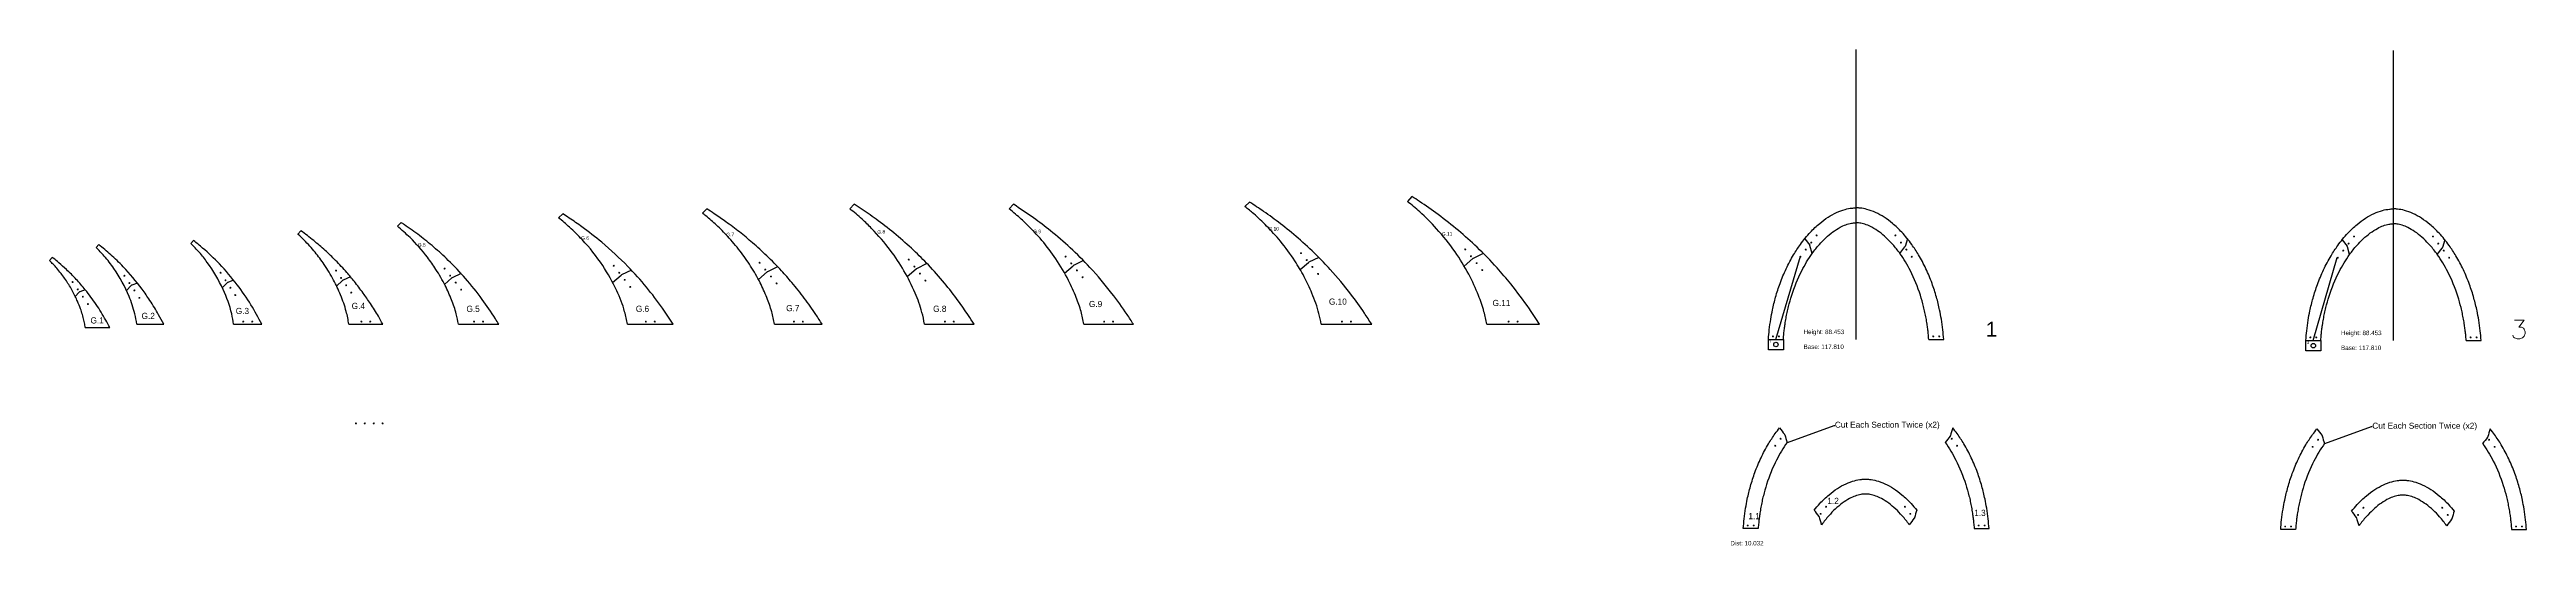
# Model space of a CAD drawing. Header units: inches. Extents: x -1683 to 11264, y -1696 to 4470.
# Drawn here: x -1089 to 577, y -1479 to -1145 of the extents above; entities that cross this region are included whole.
import ezdxf
from ezdxf import colors
from ezdxf.entities.mleader import LeaderData, LeaderLine
from ezdxf.math import Vec2, Vec3

# ---------------------------------------------------------------- set-up
doc = ezdxf.new("R2010")
doc.units = ezdxf.units.IN
doc.header["$MEASUREMENT"] = 0
doc.layers.add('Anchoring', color=1, linetype='Continuous')
doc.layers.add('Annotation', color=7, linetype='Continuous', lineweight=9)
doc.layers.add('Drilling', color=3, linetype='Continuous', lineweight=13)
doc.styles.get("Standard").update_dxf_attribs({"font": 'Arial.ttf'})
doc.styles.add('Tw Cen MT', font='')
doc.styles.get('Tw Cen MT').set_extended_font_data('Tw Cen MT')

msp = doc.modelspace()

# ---------------------------------------------------------------- texts
at = {"layer": 'Annotation', "color": 7, "attachment_point": 7, "line_spacing_factor": 0.481418, "style": 'Tw Cen MT'}
for s, insert, char_height in [('{\\H0.59259x;G.10}', (-269.236, -1266.745), 4), ('{\\H0.59259x;G.5}', (-841.076, -1277.51), 4), ('{\\H0.59259x;G.6}', (-731.282, -1272.939), 4), ('{\\H0.59259x;G.7}', (-633.647, -1270.627), 4), ('{\\H0.59259x;G.8}', (-532.112, -1268.801), 4), ('{\\H0.59259x;G.9}', (-427.383, -1268.57), 4), ('{\\H0.59259x;G.11}', (-152.657, -1270.179), 4), ('{\\H0.59259x;G.4}', (-885.512, -1319.55), 7), ('{\\H0.59259x;G.9}', (-389.847, -1318.27), 7), ('{\\H0.59259x;G.10}', (-228.531, -1316.663), 7), ('{\\H0.59259x;G.11}', (-118.53, -1317.567), 7), ('{\\H0.59259x;G.1}', (-1061.123, -1329.308), 7), ('{\\H0.59259x;G.2}', (-1026.776, -1326.274), 7), ('{\\H0.59259x;G.3}', (-963.452, -1322.957), 7), ('{\\H0.59259x;G.5}', (-808.347, -1321.5), 7), ('{\\H0.59259x;G.6}', (-694.484, -1321.497), 7), ('{\\H0.59259x;G.7}', (-593.421, -1321.036), 7), ('{\\H0.59259x;G.8}', (-494.62, -1321.484), 7), ('{\\H0.59259x;1.2}', (106.538, -1450.685), 7), ('{\\H0.59259x;1.1}', (53.481, -1460.893), 7), ('{\\H0.59259x;1.3}', (205.292, -1458.781), 7)]:
    msp.add_mtext(s, dxfattribs=dict(at, insert=insert, char_height=char_height))
at = {"layer": 'Annotation', "attachment_point": 1}
for s, width, insert, char_height in [('1', 45.21016, (213.002, -1328.084), 10), ('1', 4, (67.292, -1340.259), 2), ('Height: 88.453\\P \\PBase: 117.810', 45.21016, (90.599, -1333.399), 3), ('3', 4, (428.887, -1341.02), 2), ('Height: 88.453\\P \\PBase: 117.810', 45.21016, (451.889, -1334.086), 3), ('Dist: 10.032', 45.21016, (41.329, -1475.563), 3)]:
    msp.add_mtext_dynamic_manual_height_columns(s, width=width, gutter_width=1, heights=[0], dxfattribs=dict(at, insert=insert, char_height=char_height))

# ---------------------------------------------------------------- linework, layer by layer
for p, q in [((125.854, -1339.922), (125.854, -1144.923)), ((487.144, -1340.609), (487.144, -1145.61)), ((-281.858, -1247.558), (-284.962, -1250.569)), ((-172.743, -1243.771), (-175.747, -1247.112)), ((-852.29, -1261.278), (-854.803, -1263.746)), ((-743.583, -1255.502), (-746.44, -1258.17)), ((-646.701, -1252.143), (-649.682, -1254.935)), ((-547.652, -1249.074), (-550.681, -1252.023)), ((-440.542, -1249.079), (-443.574, -1252.045)), ((-1057.297, -1278.058), (-1055.605, -1276.154)), ((-993.544, -1275.486), (-991.773, -1273.461)), ((-921.717, -1269.097), (-919.626, -1266.822)), ((-124.73, -1282.078), (-131.608, -1285.444)), ((91.36, -1272.225), (94.675, -1276.563)), ((96.4, -1282.116), (94.838, -1276.884)), ((155.308, -1282.116), (158.622, -1277.777)), ((160.348, -1272.225), (158.786, -1277.456)), ((452.65, -1272.911), (455.964, -1277.25)), ((457.69, -1282.803), (456.128, -1277.571)), ((516.597, -1282.803), (519.912, -1278.464)), ((521.637, -1272.911), (520.076, -1278.143)), ((-1088.637, -1286.897), (-1086.787, -1284.759)), ((-886.237, -1297.941), (-891.318, -1300.125)), ((-823.005, -1303.021), (-818.129, -1298.606)), ((-811.91, -1295.674), (-817.878, -1298.44)), ((-710.063, -1301.681), (-704.426, -1296.76)), ((-697.475, -1293.345), (-704.206, -1296.613)), ((-612.069, -1299.602), (-606.257, -1294.564)), ((-599.134, -1291.037), (-606.042, -1294.422)), ((-512.003, -1297.705), (-506.022, -1292.555)), ((-498.737, -1288.92), (-505.813, -1292.416)), ((-406.187, -1295.371), (-400.511, -1290.424)), ((-393.52, -1286.983), (-400.291, -1290.278)), ((-247.832, -1293.037), (-242.247, -1288.15)), ((-235.345, -1284.768), (-242.024, -1288.003)), ((-137.607, -1290.606), (-131.824, -1285.587)), ((-1071.354, -1311.023), (-1068.725, -1308.12)), ((-1064.613, -1306.559), (-1068.312, -1307.847)), ((-1036.962, -1307.022), (-1033.732, -1303.711)), ((-1029.524, -1302.097), (-1033.353, -1303.468)), ((-972.514, -1305.188), (-969.172, -1301.801)), ((-964.866, -1300.123), (-968.803, -1301.564)), ((-895.608, -1304.146), (-891.614, -1300.321)), ((-1064.574, -1332.012), (-1048.109, -1332.012)), ((-1029.939, -1329.752), (-1011.903, -1329.752)), ((-964.867, -1329.752), (-945.93, -1329.752)), ((-887.365, -1329.752), (-864.634, -1329.752)), ((-813.755, -1329.752), (-786.609, -1329.752)), ((-700.094, -1329.752), (-669.432, -1329.752)), ((-601.249, -1329.752), (-569.199, -1329.752)), ((-500.37, -1329.752), (-467.061, -1329.752)), ((-393.282, -1329.752), (-359.973, -1329.752)), ((-233.717, -1329.752), (-199.778, -1329.752)), ((-122.461, -1329.752), (-86.948, -1329.752)), ((66.949, -1339.922), (76.981, -1339.922)), ((174.727, -1339.922), (184.759, -1339.922)), ((428.239, -1340.609), (438.27, -1340.609)), ((536.017, -1340.609), (546.049, -1340.609))]:
    msp.add_line(p, q)
for centre, start, end in [((-817.458, -1299.347), 114.867789, 132.156195), ((-703.769, -1297.513), 115.899919, 131.124065), ((-605.602, -1295.32), 116.104594, 130.91939), ((-505.37, -1293.312), 116.290685, 130.733299), ((-399.854, -1291.177), 115.947392, 131.076592), ((-241.589, -1288.903), 115.837402, 131.186582), ((-131.169, -1286.342), 116.071848, 130.952135), ((-1067.983, -1308.791), 109.190267, 137.833716), ((-1033.016, -1304.409), 109.698461, 135.711619), ((-968.46, -1302.503), 110.098575, 135.37941), ((-890.923, -1301.043), 113.261424, 133.76256)]:
    msp.add_arc(centre, 1, start, end)
for points, knots in [([(-199.778, -1329.752), (-201.396, -1327.22), (-205.817, -1320.326), (-214.842, -1307.786), (-225.576, -1294.859), (-237.528, -1282.389), (-248.66, -1272.088), (-260.668, -1262.321), (-271.633, -1254.283), (-278.693, -1249.639), (-281.858, -1247.558)], [0.68433826, 0.68433826, 0.68433826, 0.68433826, 9.69731543, 25.25202208, 47.00315338, 60.04023437, 77.04917184, 92.46644901, 106.45209582, 117.81567899, 117.81567899, 117.81567899, 117.81567899]), ([(-122.461, -1329.752), (-123.005, -1326.931), (-124.3, -1320.327), (-128.267, -1309.032), (-134.522, -1295.406), (-143.852, -1280.225), (-155.064, -1266.238), (-166.079, -1255.151), (-172.96, -1249.429), (-175.747, -1247.112)], [0.45595928, 0.45595928, 0.45595928, 0.45595928, 9.06544896, 20.62658303, 36.25831917, 53.98063067, 73.93370894, 89.90498429, 100.77318433, 100.77318433, 100.77318433, 100.77318433]), ([(-86.948, -1329.752), (-89.199, -1326.253), (-95.225, -1316.906), (-104.756, -1304.198), (-116.524, -1290.393), (-128.219, -1278.368), (-141.502, -1266.466), (-154.456, -1256.257), (-165.043, -1248.789), (-171.025, -1244.891), (-172.743, -1243.771)], [0.53280826, 0.53280826, 0.53280826, 0.53280826, 13.0099263, 33.8950365, 48.1214968, 67.41351864, 84.16227227, 101.5936898, 116.86400489, 123.01335652, 123.01335652, 123.01335652, 123.01335652]), ([(-813.755, -1329.752), (-814.195, -1327.414), (-815.273, -1321.829), (-818.304, -1313.115), (-822.766, -1303.048), (-828.257, -1293.483), (-835.972, -1282.545), (-844.598, -1272.697), (-851.915, -1266.279), (-854.803, -1263.746)], [0.58617223, 0.58617223, 0.58617223, 0.58617223, 7.71615609, 17.63747105, 28.17006946, 40.72912412, 50.64158673, 68.3039809, 79.82495192, 79.82495192, 79.82495192, 79.82495192]), ([(-786.609, -1329.752), (-787.372, -1328.499), (-790.87, -1322.777), (-798.031, -1312.249), (-808.543, -1299.078), (-819.571, -1287.466), (-829.996, -1277.98), (-839.889, -1270.007), (-847.335, -1264.617), (-851.55, -1261.776), (-852.29, -1261.278)], [0.67521326, 0.67521326, 0.67521326, 0.67521326, 5.07516506, 20.79596245, 38.83682715, 55.56798553, 68.7827692, 81.09260403, 93.66811052, 96.34297301, 96.34297301, 96.34297301, 96.34297301]), ([(-700.094, -1329.752), (-700.667, -1326.917), (-702.268, -1319.161), (-707.621, -1305.742), (-716.819, -1289.179), (-728.001, -1275.171), (-738.399, -1264.861), (-743.941, -1260.249), (-746.44, -1258.17)], [0.58759194, 0.58759194, 0.58759194, 0.58759194, 9.2533203, 24.32312131, 43.68275336, 65.93564547, 77.81104133, 87.55988719, 87.55988719, 87.55988719, 87.55988719]), ([(-669.432, -1329.752), (-671.796, -1326.097), (-677.351, -1317.543), (-687.386, -1304.424), (-700.786, -1289.412), (-715.426, -1275.906), (-728.926, -1265.453), (-737.799, -1259.269), (-742.151, -1256.434), (-743.583, -1255.502)], [0.68664032, 0.68664032, 0.68664032, 0.68664032, 13.74058611, 31.27784119, 50.17422812, 74.05168741, 90.90804606, 101.36226447, 106.48883278, 106.48883278, 106.48883278, 106.48883278]), ([(-601.249, -1329.752), (-601.808, -1326.93), (-603.044, -1320.821), (-606.394, -1311.504), (-611.023, -1301.189), (-617.023, -1290.701), (-624.379, -1280.228), (-632.132, -1271.088), (-639.958, -1263.226), (-645.721, -1258.173), (-648.953, -1255.531), (-649.682, -1254.935)], [0.58712522, 0.58712522, 0.58712522, 0.58712522, 9.20726296, 19.26732493, 30.19924066, 43.10392272, 55.44558894, 68.54951102, 79.00412187, 88.7012604, 91.52669624, 91.52669624, 91.52669624, 91.52669624]), ([(-569.199, -1329.752), (-570.591, -1327.57), (-574.426, -1321.581), (-581.135, -1312.158), (-588.906, -1302.364), (-597.303, -1292.824), (-606.083, -1283.85), (-615.58, -1275.199), (-624.766, -1267.63), (-633.378, -1261.158), (-640.717, -1256.045), (-645.032, -1253.231), (-646.701, -1252.143)], [0.68401274, 0.68401274, 0.68401274, 0.68401274, 8.44615613, 22.02035556, 35.36450312, 45.93489352, 60.13529922, 73.00210252, 84.45802555, 95.82996526, 105.31092659, 111.28606389, 111.28606389, 111.28606389, 111.28606389]), ([(-500.37, -1329.752), (-500.892, -1327.078), (-502.319, -1319.923), (-506.83, -1307.759), (-513.834, -1293.701), (-523.618, -1279.021), (-533.39, -1267.703), (-542.783, -1258.578), (-547.864, -1254.362), (-550.681, -1252.023)], [0.58692152, 0.58692152, 0.58692152, 0.58692152, 8.7503053, 22.45752332, 39.3324643, 55.78732335, 75.24672344, 84.06597974, 95.0460415, 95.0460415, 95.0460415, 95.0460415]), ([(-467.061, -1329.752), (-468.333, -1327.755), (-471.756, -1322.395), (-478.297, -1313.05), (-487.165, -1301.641), (-497.2, -1290.312), (-508.052, -1279.493), (-519.307, -1269.548), (-530.949, -1260.46), (-540.437, -1253.757), (-545.902, -1250.21), (-547.652, -1249.074)], [0.68355751, 0.68355751, 0.68355751, 0.68355751, 7.78344222, 19.76272703, 34.8896016, 51.11096996, 65.12772926, 80.83962508, 96.13414735, 109.41532141, 115.67662642, 115.67662642, 115.67662642, 115.67662642]), ([(-393.282, -1329.752), (-393.845, -1326.889), (-395.071, -1320.79), (-398.565, -1310.906), (-403.95, -1298.89), (-411.658, -1285.937), (-421.243, -1273.319), (-430.502, -1263.452), (-438.062, -1256.539), (-442.1, -1253.247), (-443.574, -1252.045)], [0.58700098, 0.58700098, 0.58700098, 0.58700098, 9.33077741, 19.2316137, 31.95018959, 48.79572013, 64.31893086, 79.40145476, 89.32311015, 95.02884899, 95.02884899, 95.02884899, 95.02884899]), ([(-359.973, -1329.752), (-361.379, -1327.547), (-365.923, -1320.447), (-375.313, -1307.405), (-388.018, -1292.352), (-402.008, -1278.416), (-414.789, -1267.446), (-427.541, -1257.707), (-436.013, -1252.085), (-440.542, -1249.079)], [0.68396229, 0.68396229, 0.68396229, 0.68396229, 8.52795155, 25.97201253, 48.85084667, 67.53878875, 85.15464197, 99.34280855, 115.64723007, 115.64723007, 115.64723007, 115.64723007]), ([(-233.717, -1329.752), (-234.171, -1327.36), (-235.555, -1320.226), (-239.475, -1309.483), (-245.04, -1297.654), (-252.03, -1285.849), (-260.439, -1274.404), (-269.866, -1263.978), (-277.948, -1256.323), (-282.998, -1252.18), (-284.962, -1250.569)], [0.58645038, 0.58645038, 0.58645038, 0.58645038, 7.88492256, 22.37130397, 34.71863451, 47.08380839, 63.46655338, 77.23094154, 89.20409823, 96.82281314, 96.82281314, 96.82281314, 96.82281314]), ([(66.949, -1339.922), (67.121, -1337.76), (67.487, -1333.183), (68.417, -1326.587), (69.783, -1319.254), (71.756, -1311.21), (74.75, -1301.91), (78.724, -1292.348), (83.347, -1283.623), (88.752, -1275.348), (94.557, -1268.195), (100.891, -1262.125), (106.822, -1257.698), (112.567, -1254.486), (118.023, -1252.46), (122.368, -1251.631), (124.833, -1251.473), (125.75, -1251.469), (125.854, -1251.469)], [0, 0, 0, 0, 10.27059287, 21.73572952, 31.51965639, 45.58204208, 60.91954846, 77.73103862, 94.55037071, 107.59126534, 124.47983018, 138.04609277, 149.02312302, 159.43963359, 169.10495959, 176.4443607, 180.2968172, 180.78606784, 180.78606784, 180.78606784, 180.78606784]), ([(76.981, -1339.922), (77.088, -1338.589), (77.195, -1337.294), (77.367, -1335.493), (77.422, -1334.957), (77.538, -1333.897), (77.6, -1333.366), (77.8, -1331.769), (77.949, -1330.699), (78.312, -1328.312), (78.533, -1326.99), (79.009, -1324.37), (79.266, -1323.069), (79.82, -1320.481), (80.117, -1319.192), (81.072, -1315.342), (81.791, -1312.797), (84.401, -1304.612), (86.633, -1299.101), (91.392, -1289.76), (93.751, -1285.824), (97.89, -1280.032), (99.491, -1278.002), (102.581, -1274.498), (104.041, -1272.986), (107.064, -1270.167), (108.631, -1268.855), (111.839, -1266.493), (113.486, -1265.44), (116.423, -1263.871), (117.714, -1263.284), (120.253, -1262.348), (121.499, -1262), (123.193, -1261.687), (123.658, -1261.618), (124.435, -1261.533), (124.745, -1261.507), (125.236, -1261.48), (125.424, -1261.473), (125.684, -1261.469), (125.76, -1261.469), (125.838, -1261.469), (125.841, -1261.469), (125.844, -1261.469), (125.847, -1261.469), (125.849, -1261.469), (125.852, -1261.469), (125.854, -1261.469)], [1.26596846, 1.26596846, 1.26596846, 1.26596846, 7.66651491, 7.66651491, 10.43418957, 10.43418957, 13.20186423, 13.20186423, 18.73721355, 18.73721355, 25.50719343, 25.50719343, 32.27717331, 32.27717331, 39.04715319, 39.04715319, 52.58711294, 52.58711294, 83.16898266, 83.16898266, 107.13403423, 107.13403423, 120.95247428, 120.95247428, 132.40290576, 132.40290576, 143.85333723, 143.85333723, 155.30376871, 155.30376871, 164.12122603, 164.12122603, 172.93868336, 172.93868336, 176.30759756, 176.30759756, 178.64305239, 178.64305239, 180.15331072, 180.15331072, 180.78606784, 180.78606784, 180.78606784, 180.81194991, 180.81194991, 180.81194991, 180.82948203, 180.82948203, 180.82948203, 180.82948203]), ([(184.759, -1339.922), (184.586, -1337.76), (184.221, -1333.183), (183.29, -1326.587), (181.924, -1319.254), (179.951, -1311.21), (176.958, -1301.91), (172.984, -1292.348), (168.361, -1283.623), (162.956, -1275.348), (157.151, -1268.195), (150.817, -1262.125), (144.886, -1257.698), (139.141, -1254.486), (133.685, -1252.46), (129.34, -1251.631), (126.874, -1251.473), (125.957, -1251.469), (125.854, -1251.469)], [0, 0, 0, 0, 10.27059287, 21.73572952, 31.51965639, 45.58204208, 60.91954846, 77.73103862, 94.55037071, 107.59126534, 124.47983018, 138.04609277, 149.02312302, 159.43963359, 169.10495959, 176.4443607, 180.2968172, 180.78606784, 180.78606784, 180.78606784, 180.78606784]), ([(174.727, -1339.922), (174.62, -1338.589), (174.513, -1337.294), (174.34, -1335.493), (174.286, -1334.957), (174.17, -1333.897), (174.107, -1333.366), (173.908, -1331.769), (173.759, -1330.699), (173.396, -1328.312), (173.175, -1326.99), (172.698, -1324.37), (172.442, -1323.069), (171.888, -1320.481), (171.59, -1319.192), (170.635, -1315.342), (169.917, -1312.797), (167.306, -1304.612), (165.075, -1299.101), (160.316, -1289.76), (157.957, -1285.824), (153.818, -1280.032), (152.216, -1278.002), (149.127, -1274.498), (147.666, -1272.986), (144.644, -1270.167), (143.077, -1268.855), (139.868, -1266.493), (138.222, -1265.44), (135.285, -1263.871), (133.994, -1263.284), (131.455, -1262.348), (130.209, -1262), (128.514, -1261.687), (128.05, -1261.618), (127.272, -1261.533), (126.962, -1261.507), (126.472, -1261.48), (126.284, -1261.473), (126.024, -1261.469), (125.948, -1261.469), (125.87, -1261.469), (125.867, -1261.469), (125.863, -1261.469), (125.86, -1261.469), (125.858, -1261.469), (125.856, -1261.469), (125.854, -1261.469)], [1.26596846, 1.26596846, 1.26596846, 1.26596846, 7.66651491, 7.66651491, 10.43418957, 10.43418957, 13.20186423, 13.20186423, 18.73721355, 18.73721355, 25.50719343, 25.50719343, 32.27717331, 32.27717331, 39.04715319, 39.04715319, 52.58711294, 52.58711294, 83.16898266, 83.16898266, 107.13403423, 107.13403423, 120.95247428, 120.95247428, 132.40290576, 132.40290576, 143.85333723, 143.85333723, 155.30376871, 155.30376871, 164.12122603, 164.12122603, 172.93868336, 172.93868336, 176.30759756, 176.30759756, 178.64305239, 178.64305239, 180.15331072, 180.15331072, 180.78606784, 180.78606784, 180.78606784, 180.81194991, 180.81194991, 180.81194991, 180.82948203, 180.82948203, 180.82948203, 180.82948203]), ([(428.239, -1340.609), (428.411, -1338.446), (428.776, -1333.869), (429.707, -1327.273), (431.073, -1319.94), (433.046, -1311.896), (436.039, -1302.597), (440.014, -1293.034), (444.637, -1284.309), (450.042, -1276.035), (455.847, -1268.881), (462.18, -1262.812), (468.112, -1258.384), (473.856, -1255.173), (479.312, -1253.146), (483.657, -1252.317), (486.123, -1252.16), (487.04, -1252.155), (487.144, -1252.155)], [0, 0, 0, 0, 10.27059287, 21.73572952, 31.51965639, 45.58204208, 60.91954846, 77.73103862, 94.55037071, 107.59126534, 124.47983018, 138.04609277, 149.02312302, 159.43963359, 169.10495959, 176.4443607, 180.2968172, 180.78606784, 180.78606784, 180.78606784, 180.78606784]), ([(438.27, -1340.609), (438.377, -1339.276), (438.484, -1337.98), (438.657, -1336.179), (438.712, -1335.644), (438.828, -1334.584), (438.89, -1334.052), (439.089, -1332.455), (439.238, -1331.386), (439.601, -1328.999), (439.822, -1327.676), (440.299, -1325.057), (440.556, -1323.756), (441.11, -1321.168), (441.407, -1319.879), (442.362, -1316.028), (443.081, -1313.483), (445.691, -1305.298), (447.922, -1299.787), (452.682, -1290.447), (455.04, -1286.51), (459.179, -1280.718), (460.781, -1278.689), (463.871, -1275.184), (465.331, -1273.672), (468.353, -1270.853), (469.921, -1269.541), (473.129, -1267.18), (474.776, -1266.127), (477.712, -1264.557), (479.004, -1263.97), (481.543, -1263.035), (482.789, -1262.687), (484.483, -1262.373), (484.948, -1262.305), (485.725, -1262.219), (486.035, -1262.193), (486.525, -1262.166), (486.713, -1262.16), (486.973, -1262.156), (487.05, -1262.155), (487.127, -1262.155), (487.131, -1262.155), (487.134, -1262.155), (487.137, -1262.155), (487.139, -1262.155), (487.141, -1262.155), (487.144, -1262.155)], [1.26596846, 1.26596846, 1.26596846, 1.26596846, 7.66651491, 7.66651491, 10.43418957, 10.43418957, 13.20186423, 13.20186423, 18.73721355, 18.73721355, 25.50719343, 25.50719343, 32.27717331, 32.27717331, 39.04715319, 39.04715319, 52.58711294, 52.58711294, 83.16898266, 83.16898266, 107.13403423, 107.13403423, 120.95247428, 120.95247428, 132.40290576, 132.40290576, 143.85333723, 143.85333723, 155.30376871, 155.30376871, 164.12122603, 164.12122603, 172.93868336, 172.93868336, 176.30759756, 176.30759756, 178.64305239, 178.64305239, 180.15331072, 180.15331072, 180.78606784, 180.78606784, 180.78606784, 180.81194991, 180.81194991, 180.81194991, 180.82948203, 180.82948203, 180.82948203, 180.82948203]), ([(546.049, -1340.609), (545.876, -1338.446), (545.511, -1333.869), (544.58, -1327.273), (543.214, -1319.94), (541.241, -1311.896), (538.248, -1302.597), (534.273, -1293.034), (529.65, -1284.309), (524.245, -1276.035), (518.441, -1268.881), (512.107, -1262.812), (506.175, -1258.384), (500.431, -1255.173), (494.975, -1253.146), (490.63, -1252.317), (488.164, -1252.16), (487.247, -1252.155), (487.144, -1252.155)], [0, 0, 0, 0, 10.27059287, 21.73572952, 31.51965639, 45.58204208, 60.91954846, 77.73103862, 94.55037071, 107.59126534, 124.47983018, 138.04609277, 149.02312302, 159.43963359, 169.10495959, 176.4443607, 180.2968172, 180.78606784, 180.78606784, 180.78606784, 180.78606784]), ([(536.017, -1340.609), (535.91, -1339.276), (535.803, -1337.98), (535.63, -1336.179), (535.575, -1335.644), (535.459, -1334.584), (535.397, -1334.052), (535.198, -1332.455), (535.049, -1331.386), (534.686, -1328.999), (534.465, -1327.676), (533.988, -1325.057), (533.731, -1323.756), (533.177, -1321.168), (532.88, -1319.879), (531.925, -1316.028), (531.206, -1313.483), (528.596, -1305.298), (526.365, -1299.787), (521.605, -1290.447), (519.247, -1286.51), (515.108, -1280.718), (513.506, -1278.689), (510.416, -1275.184), (508.956, -1273.672), (505.934, -1270.853), (504.366, -1269.541), (501.158, -1267.18), (499.511, -1266.127), (496.575, -1264.557), (495.284, -1263.97), (492.744, -1263.035), (491.499, -1262.687), (489.804, -1262.373), (489.339, -1262.305), (488.562, -1262.219), (488.252, -1262.193), (487.762, -1262.166), (487.574, -1262.16), (487.314, -1262.156), (487.238, -1262.155), (487.16, -1262.155), (487.156, -1262.155), (487.153, -1262.155), (487.15, -1262.155), (487.148, -1262.155), (487.146, -1262.155), (487.144, -1262.155)], [1.26596846, 1.26596846, 1.26596846, 1.26596846, 7.66651491, 7.66651491, 10.43418957, 10.43418957, 13.20186423, 13.20186423, 18.73721355, 18.73721355, 25.50719343, 25.50719343, 32.27717331, 32.27717331, 39.04715319, 39.04715319, 52.58711294, 52.58711294, 83.16898266, 83.16898266, 107.13403423, 107.13403423, 120.95247428, 120.95247428, 132.40290576, 132.40290576, 143.85333723, 143.85333723, 155.30376871, 155.30376871, 164.12122603, 164.12122603, 172.93868336, 172.93868336, 176.30759756, 176.30759756, 178.64305239, 178.64305239, 180.15331072, 180.15331072, 180.78606784, 180.78606784, 180.78606784, 180.81194991, 180.81194991, 180.81194991, 180.82948203, 180.82948203, 180.82948203, 180.82948203]), ([(-1029.939, -1329.752), (-1030.346, -1327.39), (-1031.483, -1320.989), (-1035.979, -1308.078), (-1043.002, -1295.006), (-1051.144, -1284.443), (-1055.442, -1279.984), (-1057.297, -1278.058)], [0.71694956, 0.71694956, 0.71694956, 0.71694956, 7.89852793, 20.20596149, 41.54447975, 52.09545715, 60.11521467, 60.11521467, 60.11521467, 60.11521467]), ([(-1011.903, -1329.752), (-1013.027, -1327.608), (-1015.911, -1322.145), (-1020.738, -1314.216), (-1028.363, -1303.191), (-1037.116, -1292.813), (-1047.143, -1283.08), (-1052.88, -1278.385), (-1055.605, -1276.154)], [0.79867762, 0.79867762, 0.79867762, 0.79867762, 8.05912556, 19.32904085, 28.61930131, 48.26062392, 59.93282763, 70.49313367, 70.49313367, 70.49313367, 70.49313367]), ([(-964.867, -1329.752), (-965.262, -1327.426), (-966.664, -1319.37), (-971.993, -1305.005), (-979.901, -1291.35), (-987.749, -1281.454), (-991.64, -1277.446), (-993.544, -1275.486)], [0.58439507, 0.58439507, 0.58439507, 0.58439507, 7.65587389, 25.10016863, 46.17660043, 54.73114693, 62.92587906, 62.92587906, 62.92587906, 62.92587906]), ([(-945.93, -1329.752), (-948.288, -1325.361), (-953.255, -1316.16), (-962.657, -1302.458), (-973.55, -1289.656), (-983.669, -1280.034), (-989.732, -1275.116), (-991.773, -1273.461)], [0.65421355, 0.65421355, 0.65421355, 0.65421355, 15.59860288, 32.00649992, 50.39914485, 65.93183414, 73.81542336, 73.81542336, 73.81542336, 73.81542336]), ([(-887.365, -1329.752), (-887.895, -1326.872), (-889.163, -1320.149), (-892.735, -1310.201), (-897.661, -1299.619), (-903.457, -1290.003), (-910.155, -1281.068), (-916.098, -1274.371), (-920.229, -1270.564), (-921.627, -1269.185), (-921.717, -1269.097)], [0.58561613, 0.58561613, 0.58561613, 0.58561613, 9.36014406, 21.08774608, 32.16282717, 44.35336213, 54.68367632, 65.63687394, 71.15054084, 71.5291454, 71.5291454, 71.5291454, 71.5291454]), ([(-864.634, -1329.752), (-865.595, -1327.947), (-868.145, -1323.189), (-872.681, -1316.263), (-877.977, -1308.427), (-883.279, -1301.459), (-889.423, -1294.107), (-895.964, -1287.075), (-903.412, -1279.948), (-911.155, -1273.238), (-916.728, -1269.017), (-919.626, -1266.822)], [0.65286496, 0.65286496, 0.65286496, 0.65286496, 6.78450708, 16.84340592, 25.46216545, 35.15933067, 43.09373649, 54.19975758, 63.94955165, 74.01012036, 84.91586731, 84.91586731, 84.91586731, 84.91586731]), ([(-1071.354, -1311.023), (-1071.628, -1310.455), (-1071.908, -1309.889), (-1073.426, -1306.901), (-1074.771, -1304.535), (-1077.689, -1299.939), (-1079.259, -1297.71), (-1081.843, -1294.38), (-1082.786, -1293.225), (-1084.544, -1291.186), (-1085.35, -1290.293), (-1086.977, -1288.571), (-1087.804, -1287.736), (-1088.637, -1286.897)], [23.58355039, 23.58355039, 23.58355039, 23.58355039, 25.49616121, 25.49616121, 33.74978398, 33.74978398, 42.00340676, 42.00340676, 46.5219546, 46.5219546, 50.17551294, 50.17551294, 53.72492531, 53.72492531, 53.72492531, 53.72492531]), ([(-1064.613, -1306.559), (-1066.56, -1304.154), (-1070.639, -1299.455), (-1076.634, -1293.442), (-1081.858, -1288.778), (-1085.071, -1286.121), (-1086.559, -1284.939), (-1086.787, -1284.759)], [31.82102538, 31.82102538, 31.82102538, 31.82102538, 41.10369603, 50.47188233, 57.27533901, 62.10521441, 62.97686156, 62.97686156, 62.97686156, 62.97686156]), ([(-1064.574, -1332.012), (-1064.663, -1331.498), (-1064.752, -1330.985), (-1065.05, -1329.341), (-1065.269, -1328.216), (-1065.812, -1325.794), (-1066.153, -1324.499), (-1066.924, -1321.923), (-1067.352, -1320.644), (-1068.44, -1317.66), (-1069.127, -1315.962), (-1070.337, -1313.188), (-1070.835, -1312.1), (-1071.354, -1311.023)], [1.18345989, 1.18345989, 1.18345989, 1.18345989, 2.75098207, 2.75098207, 6.23094213, 6.23094213, 10.32774646, 10.32774646, 14.42455079, 14.42455079, 19.960356, 19.960356, 23.58355039, 23.58355039, 23.58355039, 23.58355039]), ([(-1048.109, -1332.012), (-1049.005, -1330.308), (-1051.832, -1324.989), (-1057.158, -1316.372), (-1062.025, -1309.758), (-1064.606, -1306.568), (-1064.613, -1306.559)], [1.44115126, 1.44115126, 1.44115126, 1.44115126, 7.21448043, 19.51230517, 31.78902368, 31.82102538, 31.82102538, 31.82102538, 31.82102538]), ([(79.481, -1409.344), (78.961, -1407.6), (78.44, -1405.856), (77.92, -1404.112), (77.885, -1403.997), (77.829, -1403.886), (77.756, -1403.791), (76.651, -1402.345), (75.546, -1400.898), (74.441, -1399.452), (73.422, -1400.716), (70.769, -1404.205), (66.428, -1410.85), (61.805, -1419.575), (57.831, -1429.138), (54.837, -1438.437), (52.865, -1446.481), (51.499, -1453.815), (50.568, -1460.411), (50.203, -1464.987), (50.03, -1467.15), (53.374, -1467.15), (56.718, -1467.15), (60.062, -1467.15), (60.169, -1465.817), (60.276, -1464.521), (60.449, -1462.72), (60.503, -1462.185), (60.619, -1461.125), (60.682, -1460.594), (60.881, -1458.996), (61.03, -1457.927), (61.393, -1455.54), (61.614, -1454.218), (62.09, -1451.598), (62.347, -1450.297), (62.901, -1447.709), (63.199, -1446.42), (64.153, -1442.57), (64.872, -1440.024), (67.483, -1431.84), (69.714, -1426.329), (74.473, -1416.988), (76.832, -1413.052), (79.465, -1409.366), (79.473, -1409.355), (79.481, -1409.344)], [0, 0, 0, 0, 1, 1, 1, 1.36030581, 1.36030581, 1.36030581, 2.36030581, 2.36030581, 2.36030581, 10.04523475, 23.08612939, 39.90546147, 56.71695164, 72.05445802, 86.1168437, 95.90077058, 107.36590723, 117.6365001, 117.6365001, 117.6365001, 118.6365001, 118.6365001, 118.6365001, 125.03704655, 125.03704655, 127.80472121, 127.80472121, 130.57239587, 130.57239587, 136.10774519, 136.10774519, 142.87772506, 142.87772506, 149.64770494, 149.64770494, 156.41768482, 156.41768482, 169.95764458, 169.95764458, 200.53951429, 200.53951429, 224.50456586, 224.50456586, 224.57807251, 224.57807251, 224.57807251, 224.57807251]), ([(215.261, -1467.15), (211.917, -1467.15), (208.573, -1467.15), (205.229, -1467.15), (205.122, -1465.817), (205.015, -1464.521), (204.843, -1462.72), (204.788, -1462.185), (204.672, -1461.125), (204.61, -1460.594), (204.41, -1458.996), (204.261, -1457.927), (203.898, -1455.54), (203.677, -1454.218), (203.201, -1451.598), (202.944, -1450.297), (202.39, -1447.709), (202.093, -1446.42), (201.138, -1442.57), (200.419, -1440.024), (197.809, -1431.84), (195.577, -1426.329), (190.818, -1416.988), (188.459, -1413.052), (185.826, -1409.366), (185.818, -1409.355), (185.81, -1409.344), (186.915, -1407.898), (188.02, -1406.451), (189.125, -1405.005), (189.197, -1404.91), (189.254, -1404.799), (189.288, -1404.684), (189.809, -1402.94), (190.329, -1401.196), (190.85, -1399.452), (191.87, -1400.716), (194.522, -1404.205), (198.863, -1410.85), (203.486, -1419.575), (207.46, -1429.138), (210.454, -1438.437), (212.426, -1446.481), (213.793, -1453.815), (214.723, -1460.411), (215.089, -1464.987), (215.261, -1467.15)], [0, 0, 0, 0, 1, 1, 1, 7.40054645, 7.40054645, 10.16822111, 10.16822111, 12.93589577, 12.93589577, 18.47124509, 18.47124509, 25.24122497, 25.24122497, 32.01120484, 32.01120484, 38.78118472, 38.78118472, 52.32114448, 52.32114448, 82.9030142, 82.9030142, 106.86806576, 106.86806576, 106.94157241, 106.94157241, 106.94157241, 107.94157241, 107.94157241, 107.94157241, 108.30187822, 108.30187822, 108.30187822, 109.30187822, 109.30187822, 109.30187822, 116.98680717, 130.0277018, 146.84703389, 163.65852405, 178.99603043, 193.05841612, 202.84234299, 214.30747964, 224.57807251, 224.57807251, 224.57807251, 224.57807251]), ([(440.771, -1410.03), (440.25, -1408.286), (439.73, -1406.542), (439.209, -1404.798), (439.175, -1404.683), (439.119, -1404.573), (439.046, -1404.477), (437.941, -1403.031), (436.836, -1401.585), (435.731, -1400.139), (434.711, -1401.403), (432.059, -1404.891), (427.718, -1411.537), (423.095, -1420.262), (419.121, -1429.825), (416.127, -1439.124), (414.154, -1447.168), (412.788, -1454.501), (411.857, -1461.097), (411.492, -1465.674), (411.32, -1467.836), (414.664, -1467.836), (418.008, -1467.836), (421.352, -1467.836), (421.459, -1466.503), (421.566, -1465.208), (421.738, -1463.407), (421.793, -1462.871), (421.909, -1461.811), (421.971, -1461.28), (422.171, -1459.683), (422.32, -1458.613), (422.683, -1456.226), (422.904, -1454.904), (423.38, -1452.284), (423.637, -1450.983), (424.191, -1448.395), (424.488, -1447.106), (425.443, -1443.256), (426.162, -1440.711), (428.772, -1432.526), (431.004, -1427.015), (435.763, -1417.675), (438.122, -1413.738), (440.755, -1410.053), (440.763, -1410.042), (440.771, -1410.03)], [0, 0, 0, 0, 1, 1, 1, 1.36030581, 1.36030581, 1.36030581, 2.36030581, 2.36030581, 2.36030581, 10.04523475, 23.08612939, 39.90546147, 56.71695164, 72.05445802, 86.1168437, 95.90077058, 107.36590723, 117.6365001, 117.6365001, 117.6365001, 118.6365001, 118.6365001, 118.6365001, 125.03704655, 125.03704655, 127.80472121, 127.80472121, 130.57239587, 130.57239587, 136.10774519, 136.10774519, 142.87772506, 142.87772506, 149.64770494, 149.64770494, 156.41768482, 156.41768482, 169.95764458, 169.95764458, 200.53951429, 200.53951429, 224.50456586, 224.50456586, 224.57807251, 224.57807251, 224.57807251, 224.57807251]), ([(576.551, -1467.836), (573.207, -1467.836), (569.863, -1467.836), (566.519, -1467.836), (566.412, -1466.503), (566.305, -1465.208), (566.132, -1463.407), (566.078, -1462.871), (565.962, -1461.811), (565.899, -1461.28), (565.7, -1459.683), (565.551, -1458.613), (565.188, -1456.226), (564.967, -1454.904), (564.49, -1452.284), (564.234, -1450.983), (563.68, -1448.395), (563.382, -1447.106), (562.428, -1443.256), (561.709, -1440.711), (559.098, -1432.526), (556.867, -1427.015), (552.108, -1417.675), (549.749, -1413.738), (547.116, -1410.053), (547.108, -1410.042), (547.1, -1410.03), (548.205, -1408.584), (549.309, -1407.138), (550.414, -1405.692), (550.487, -1405.596), (550.544, -1405.486), (550.578, -1405.37), (551.098, -1403.627), (551.619, -1401.883), (552.14, -1400.139), (553.159, -1401.403), (555.812, -1404.891), (560.153, -1411.537), (564.776, -1420.262), (568.75, -1429.825), (571.743, -1439.124), (573.716, -1447.168), (575.082, -1454.501), (576.013, -1461.097), (576.378, -1465.674), (576.551, -1467.836)], [0, 0, 0, 0, 1, 1, 1, 7.40054645, 7.40054645, 10.16822111, 10.16822111, 12.93589577, 12.93589577, 18.47124509, 18.47124509, 25.24122497, 25.24122497, 32.01120484, 32.01120484, 38.78118472, 38.78118472, 52.32114448, 52.32114448, 82.9030142, 82.9030142, 106.86806576, 106.86806576, 106.94157241, 106.94157241, 106.94157241, 107.94157241, 107.94157241, 107.94157241, 108.30187822, 108.30187822, 108.30187822, 109.30187822, 109.30187822, 109.30187822, 116.98680717, 130.0277018, 146.84703389, 163.65852405, 178.99603043, 193.05841612, 202.84234299, 214.30747964, 224.57807251, 224.57807251, 224.57807251, 224.57807251]), ([(101, -1459.08), (101.073, -1459.176), (101.129, -1459.286), (101.163, -1459.401), (101.684, -1461.145), (102.204, -1462.889), (102.725, -1464.633), (104.232, -1462.527), (105.825, -1460.509), (108.906, -1457.015), (110.366, -1455.503), (113.389, -1452.684), (114.956, -1451.372), (118.164, -1449.01), (119.811, -1447.957), (122.748, -1446.388), (124.039, -1445.801), (126.578, -1444.865), (127.824, -1444.517), (129.518, -1444.204), (129.983, -1444.135), (130.76, -1444.05), (131.07, -1444.024), (131.561, -1443.997), (131.749, -1443.99), (132.008, -1443.986), (132.085, -1443.986), (132.163, -1443.986), (132.166, -1443.986), (132.169, -1443.986), (132.172, -1443.986), (132.174, -1443.986), (132.177, -1443.986), (132.179, -1443.986), (132.181, -1443.986), (132.183, -1443.986), (132.185, -1443.986), (132.188, -1443.986), (132.192, -1443.986), (132.195, -1443.986), (132.273, -1443.986), (132.349, -1443.986), (132.609, -1443.99), (132.797, -1443.997), (133.287, -1444.024), (133.597, -1444.05), (134.374, -1444.135), (134.839, -1444.204), (136.534, -1444.517), (137.78, -1444.865), (140.319, -1445.801), (141.61, -1446.388), (144.547, -1447.957), (146.193, -1449.01), (149.401, -1451.372), (150.969, -1452.684), (153.991, -1455.503), (155.452, -1457.015), (158.532, -1460.509), (160.126, -1462.527), (161.633, -1464.633), (162.737, -1463.187), (163.842, -1461.741), (164.947, -1460.294), (165.02, -1460.199), (165.076, -1460.088), (165.111, -1459.973), (165.631, -1458.229), (166.152, -1456.485), (166.673, -1454.741), (165.451, -1453.227), (162.301, -1449.586), (157.142, -1444.642), (151.211, -1440.215), (145.466, -1437.003), (140.01, -1434.977), (135.665, -1434.148), (133.199, -1433.99), (132.282, -1433.986), (132.179, -1433.986), (132.075, -1433.986), (131.158, -1433.99), (128.693, -1434.148), (124.347, -1434.977), (118.892, -1437.003), (113.147, -1440.215), (107.216, -1444.642), (102.057, -1449.586), (98.906, -1453.227), (97.685, -1454.741), (98.79, -1456.188), (99.895, -1457.634), (101, -1459.08)], [0, 0, 0, 0, 0.36030581, 0.36030581, 0.36030581, 1.36030581, 1.36030581, 1.36030581, 15.10523922, 15.10523922, 26.55567069, 26.55567069, 38.00610217, 38.00610217, 49.45653364, 49.45653364, 58.27399097, 58.27399097, 67.09144829, 67.09144829, 70.46036249, 70.46036249, 72.79581733, 72.79581733, 74.30607565, 74.30607565, 74.93883277, 74.93883277, 74.93883277, 74.96471484, 74.96471484, 74.96471484, 74.98224696, 74.98224696, 74.98224696, 74.99977908, 74.99977908, 74.99977908, 75.02566115, 75.02566115, 75.02566115, 75.65841827, 75.65841827, 77.16867659, 77.16867659, 79.50413143, 79.50413143, 82.87304563, 82.87304563, 91.69050295, 91.69050295, 100.50796028, 100.50796028, 111.95839175, 111.95839175, 123.40882323, 123.40882323, 134.8592547, 134.8592547, 148.60418811, 148.60418811, 148.60418811, 149.60418811, 149.60418811, 149.60418811, 149.96449392, 149.96449392, 149.96449392, 150.96449392, 150.96449392, 150.96449392, 160.16812981, 173.7343924, 184.71142265, 195.12793322, 204.79325922, 212.13266033, 215.98511683, 216.47436747, 216.47436747, 216.47436747, 216.96361811, 220.81607461, 228.15547572, 237.82080172, 248.23731229, 259.21434254, 272.78060513, 281.98424102, 281.98424102, 281.98424102, 282.98424102, 282.98424102, 282.98424102, 282.98424102]), ([(462.289, -1459.767), (462.362, -1459.862), (462.419, -1459.973), (462.453, -1460.088), (462.974, -1461.832), (463.494, -1463.576), (464.015, -1465.32), (465.521, -1463.213), (467.115, -1461.196), (470.196, -1457.701), (471.656, -1456.189), (474.678, -1453.37), (476.246, -1452.058), (479.454, -1449.697), (481.101, -1448.644), (484.037, -1447.074), (485.328, -1446.487), (487.868, -1445.552), (489.113, -1445.204), (490.808, -1444.89), (491.273, -1444.822), (492.05, -1444.736), (492.36, -1444.71), (492.85, -1444.683), (493.038, -1444.677), (493.298, -1444.673), (493.374, -1444.672), (493.452, -1444.672), (493.456, -1444.672), (493.459, -1444.672), (493.462, -1444.672), (493.464, -1444.672), (493.466, -1444.672), (493.468, -1444.672), (493.471, -1444.672), (493.473, -1444.672), (493.475, -1444.672), (493.478, -1444.672), (493.481, -1444.672), (493.485, -1444.672), (493.562, -1444.672), (493.639, -1444.673), (493.899, -1444.677), (494.087, -1444.683), (494.577, -1444.71), (494.887, -1444.736), (495.664, -1444.822), (496.129, -1444.89), (497.823, -1445.204), (499.069, -1445.552), (501.609, -1446.487), (502.9, -1447.074), (505.836, -1448.644), (507.483, -1449.697), (510.691, -1452.058), (512.259, -1453.37), (515.281, -1456.189), (516.741, -1457.701), (519.822, -1461.196), (521.416, -1463.213), (522.922, -1465.32), (524.027, -1463.873), (525.132, -1462.427), (526.237, -1460.981), (526.31, -1460.885), (526.366, -1460.775), (526.4, -1460.66), (526.921, -1458.916), (527.442, -1457.172), (527.962, -1455.428), (526.741, -1453.914), (523.591, -1450.272), (518.432, -1445.329), (512.5, -1440.901), (506.756, -1437.69), (501.3, -1435.663), (496.955, -1434.834), (494.489, -1434.677), (493.572, -1434.672), (493.468, -1434.672), (493.365, -1434.672), (492.448, -1434.677), (489.982, -1434.834), (485.637, -1435.663), (480.181, -1437.69), (474.437, -1440.901), (468.505, -1445.329), (463.346, -1450.272), (460.196, -1453.914), (458.975, -1455.428), (460.08, -1456.874), (461.184, -1458.32), (462.289, -1459.767)], [0, 0, 0, 0, 0.36030581, 0.36030581, 0.36030581, 1.36030581, 1.36030581, 1.36030581, 15.10523922, 15.10523922, 26.55567069, 26.55567069, 38.00610217, 38.00610217, 49.45653364, 49.45653364, 58.27399097, 58.27399097, 67.09144829, 67.09144829, 70.46036249, 70.46036249, 72.79581733, 72.79581733, 74.30607565, 74.30607565, 74.93883277, 74.93883277, 74.93883277, 74.96471484, 74.96471484, 74.96471484, 74.98224696, 74.98224696, 74.98224696, 74.99977908, 74.99977908, 74.99977908, 75.02566115, 75.02566115, 75.02566115, 75.65841827, 75.65841827, 77.16867659, 77.16867659, 79.50413143, 79.50413143, 82.87304563, 82.87304563, 91.69050295, 91.69050295, 100.50796028, 100.50796028, 111.95839175, 111.95839175, 123.40882323, 123.40882323, 134.8592547, 134.8592547, 148.60418811, 148.60418811, 148.60418811, 149.60418811, 149.60418811, 149.60418811, 149.96449392, 149.96449392, 149.96449392, 150.96449392, 150.96449392, 150.96449392, 160.16812981, 173.7343924, 184.71142265, 195.12793322, 204.79325922, 212.13266033, 215.98511683, 216.47436747, 216.47436747, 216.47436747, 216.96361811, 220.81607461, 228.15547572, 237.82080172, 248.23731229, 259.21434254, 272.78060513, 281.98424102, 281.98424102, 281.98424102, 282.98424102, 282.98424102, 282.98424102, 282.98424102])]:
    msp.add_open_spline(points, degree=3, knots=knots)
for points in [[(94.838, -1276.884), (94.804, -1276.769), (94.748, -1276.659), (94.675, -1276.563)], [(158.622, -1277.777), (158.695, -1277.682), (158.751, -1277.571), (158.786, -1277.456)], [(456.128, -1277.571), (456.094, -1277.456), (456.037, -1277.345), (455.964, -1277.25)], [(519.912, -1278.464), (519.985, -1278.368), (520.041, -1278.258), (520.076, -1278.143)]]:
    msp.add_open_spline(points, degree=3)
at = {"layer": 'Anchoring'}
for p, q in [((71.965, -1339.922), (88.493, -1284.001)), ((433.254, -1340.609), (449.381, -1284.907))]:
    msp.add_line(p, q, dxfattribs=at)
for points in [[(66.949, -1339.922), (76.981, -1339.922), (76.981, -1346.922), (66.949, -1346.922)], [(428.239, -1340.609), (438.27, -1340.609), (438.27, -1347.609), (428.239, -1347.609)]]:
    msp.add_lwpolyline(points, close=True, dxfattribs=at)
for centre in [(71.965, -1343.422), (433.254, -1344.183)]:
    msp.add_circle(centre, 1.5, dxfattribs=at)
at = {"layer": 'Annotation'}
msp.add_lwpolyline([(568.493, -1326.997), (575.095, -1326.997), (571.494, -1331.798), (573.294, -1331.798), (574.495, -1332.398), (575.095, -1332.998), (575.695, -1334.799), (575.695, -1335.999), (575.095, -1337.799), (573.895, -1338.999), (572.094, -1339.6), (570.294, -1339.6), (568.493, -1338.999), (567.893, -1338.399), (567.293, -1337.199)], dxfattribs=at)
at = {"layer": 'Drilling'}
for centre, radius in [((-247.303, -1281.949), 0.323), ((-136.898, -1279.402), 0.322), ((92.054, -1279.55), 0.323), ((95.706, -1274.79), 0.323), ((99.359, -1270.03), 0.323), ((152.349, -1270.03), 0.323), ((156.001, -1274.79), 0.323), ((159.654, -1279.55), 0.323), ((453.344, -1280.237), 0.323), ((456.996, -1275.477), 0.323), ((460.648, -1270.716), 0.323), ((513.639, -1270.716), 0.323), ((517.291, -1275.477), 0.323), ((520.944, -1280.237), 0.323), ((-1038.309, -1297.121), 0.322), ((-973.648, -1295.145), 0.323), ((-896.01, -1293.619), 0.323), ((-892.618, -1298.569), 0.323), ((-823.021, -1292.272), 0.323), ((-819.312, -1296.989), 0.323), ((-709.293, -1290.407), 0.322), ((-705.61, -1295.144), 0.322), ((-611.33, -1288.378), 0.323), ((-607.511, -1293.006), 0.323), ((-603.692, -1297.633), 0.323), ((-510.972, -1286.269), 0.323), ((-507.237, -1290.964), 0.323), ((-503.502, -1295.66), 0.323), ((-405.584, -1284.238), 0.322), ((-401.764, -1288.864), 0.322), ((-397.944, -1293.491), 0.322), ((-394.123, -1298.117), 0.322), ((-243.493, -1286.585), 0.323), ((-239.684, -1291.22), 0.323), ((-235.874, -1295.856), 0.323), ((-133.079, -1284.029), 0.322), ((-129.259, -1288.656), 0.322), ((-125.439, -1293.283), 0.322), ((88.401, -1284.311), 0.323), ((163.306, -1284.311), 0.323), ((449.691, -1284.997), 0.323), ((524.596, -1284.997), 0.323), ((-1073.154, -1301.425), 0.323), ((-1069.707, -1306.336), 0.323), ((-1066.26, -1311.247), 0.323), ((-1034.931, -1302.08), 0.322), ((-1031.554, -1307.039), 0.322), ((-1028.177, -1311.998), 0.322), ((-970.343, -1300.152), 0.323), ((-967.037, -1305.16), 0.323), ((-963.732, -1310.167), 0.323), ((-889.227, -1303.518), 0.323), ((-885.835, -1308.468), 0.323), ((-815.603, -1301.705), 0.323), ((-811.895, -1306.422), 0.323), ((-701.928, -1299.881), 0.322), ((-698.245, -1304.618), 0.322), ((-599.873, -1302.261), 0.323), ((-499.768, -1300.356), 0.323), ((-1062.812, -1316.157), 0.323), ((-958.398, -1328.002), 0.323), ((-952.398, -1328.002), 0.323), ((-879, -1328.002), 0.323), ((-873, -1328.002), 0.323), ((-803.182, -1328.002), 0.323), ((-797.182, -1328.002), 0.323), ((-687.763, -1328.002), 0.323), ((-681.763, -1328.002), 0.323), ((-588.224, -1328.002), 0.323), ((-582.224, -1328.002), 0.323), ((-486.716, -1328.002), 0.323), ((-480.716, -1328.002), 0.323), ((-379.627, -1328.002), 0.323), ((-373.627, -1328.002), 0.323), ((-219.747, -1328.002), 0.323), ((-213.747, -1328.002), 0.323), ((-107.705, -1328.002), 0.323), ((-101.705, -1328.002), 0.323), ((69.965, -1337.922), 0.323), ((73.965, -1337.922), 0.323), ((177.743, -1337.922), 0.323), ((181.743, -1337.922), 0.323), ((431.254, -1338.609), 0.323), ((435.254, -1338.609), 0.323), ((539.033, -1338.609), 0.323), ((543.033, -1338.609), 0.323), ((-882.693, -1396.482), 0.323), ((-876.693, -1396.482), 0.323), ((-870.693, -1396.482), 0.323), ((-864.693, -1396.482), 0.323), ((71.483, -1411.538), 0.323), ((75.135, -1406.778), 0.323), ((190.156, -1406.778), 0.323), ((193.809, -1411.538), 0.323), ((432.772, -1412.225), 0.323), ((436.425, -1407.465), 0.323), ((551.446, -1407.465), 0.323), ((555.098, -1412.225), 0.323), ((53.046, -1465.15), 0.323), ((57.046, -1465.15), 0.323), ((102.031, -1457.307), 0.323), ((105.684, -1452.547), 0.323), ((158.674, -1452.547), 0.323), ((162.326, -1457.307), 0.323), ((208.245, -1465.15), 0.323), ((212.245, -1465.15), 0.323), ((463.321, -1457.994), 0.323), ((466.973, -1453.233), 0.323), ((519.964, -1453.233), 0.323), ((523.616, -1457.994), 0.323), ((414.336, -1465.836), 0.323), ((418.336, -1465.836), 0.323), ((569.535, -1465.836), 0.323), ((573.535, -1465.836), 0.323)]:
    msp.add_circle(centre, radius, dxfattribs=at)

msp.set_redraw_order([(e.dxf.handle, doc.entitydb.next_handle()) for e in msp.query("TEXT MTEXT ATTDEF DIMENSION ARC_DIMENSION")])  # texts and dimensions are drawn at this point

# ---------------------------------------------------------------- leaders
at = {"layer": 'Annotation'}
ml = msp.add_multileader_mtext('Standard', dxfattribs=at)
ml.set_content('\\A1;Cut Each Section Twice (x2) ', color=256)
ml.set_leader_properties()
ml.build(insert=Vec2(0, 0))
ml.multileader.update_dxf_attribs({"text_right_attachment_type": 6, "dogleg_length": 0.36, "arrow_head_size": 0.18})
ctx = ml.context
ctx.base_point, ctx.arrow_head_size, ctx.landing_gap_size, ctx.plane_origin = Vec3(111.514, -1397.886), 0.18, 0.09, Vec3(247.053, -1433.126)
ctx.right_attachment = 6
notes = []
notes.append((ctx, [(1, (1, 1, 0), (111.154, -1397.886), (1, 0), 0.36, [(0, [(79.481, -1409.344)], 0, [])])]))
ctx.mtext.insert, ctx.mtext.flow_direction = Vec3(111.604, -1395.34), 5
ml = msp.add_multileader_mtext('Standard', dxfattribs=at)
ml.set_content('\\A1;Cut Each Section Twice (x2) ', color=256)
ml.set_leader_properties()
ml.build(insert=Vec2(0, 0))
ml.multileader.update_dxf_attribs({"text_right_attachment_type": 6, "dogleg_length": 0.36, "arrow_head_size": 0.18})
ctx = ml.context
ctx.base_point, ctx.arrow_head_size, ctx.landing_gap_size, ctx.plane_origin = Vec3(472.804, -1398.573), 0.18, 0.09, Vec3(608.343, -1433.812)
ctx.right_attachment = 6
notes.append((ctx, [(1, (1, 1, 0), (472.444, -1398.573), (1, 0), 0.36, [(0, [(440.771, -1410.03)], 0, [])])]))
ctx.mtext.insert, ctx.mtext.flow_direction = Vec3(472.894, -1396.027), 5
for ctx, leaders in notes:
    for number, flags, end, landing, length, lines in leaders:
        leader = LeaderData()
        leader.index, (leader.has_last_leader_line, leader.has_dogleg_vector, leader.attachment_direction) = number, flags
        leader.last_leader_point, leader.dogleg_vector, leader.dogleg_length = Vec3(end), Vec3(landing), length
        for number, points, colour, breaks in lines:
            line = LeaderLine()
            line.index, line.vertices, line.color, line.breaks = number, Vec3.list(points), colors.encode_raw_color(colour), breaks
            leader.lines.append(line)
        ctx.leaders.append(leader)

doc.saveas('drawing.dxf')
